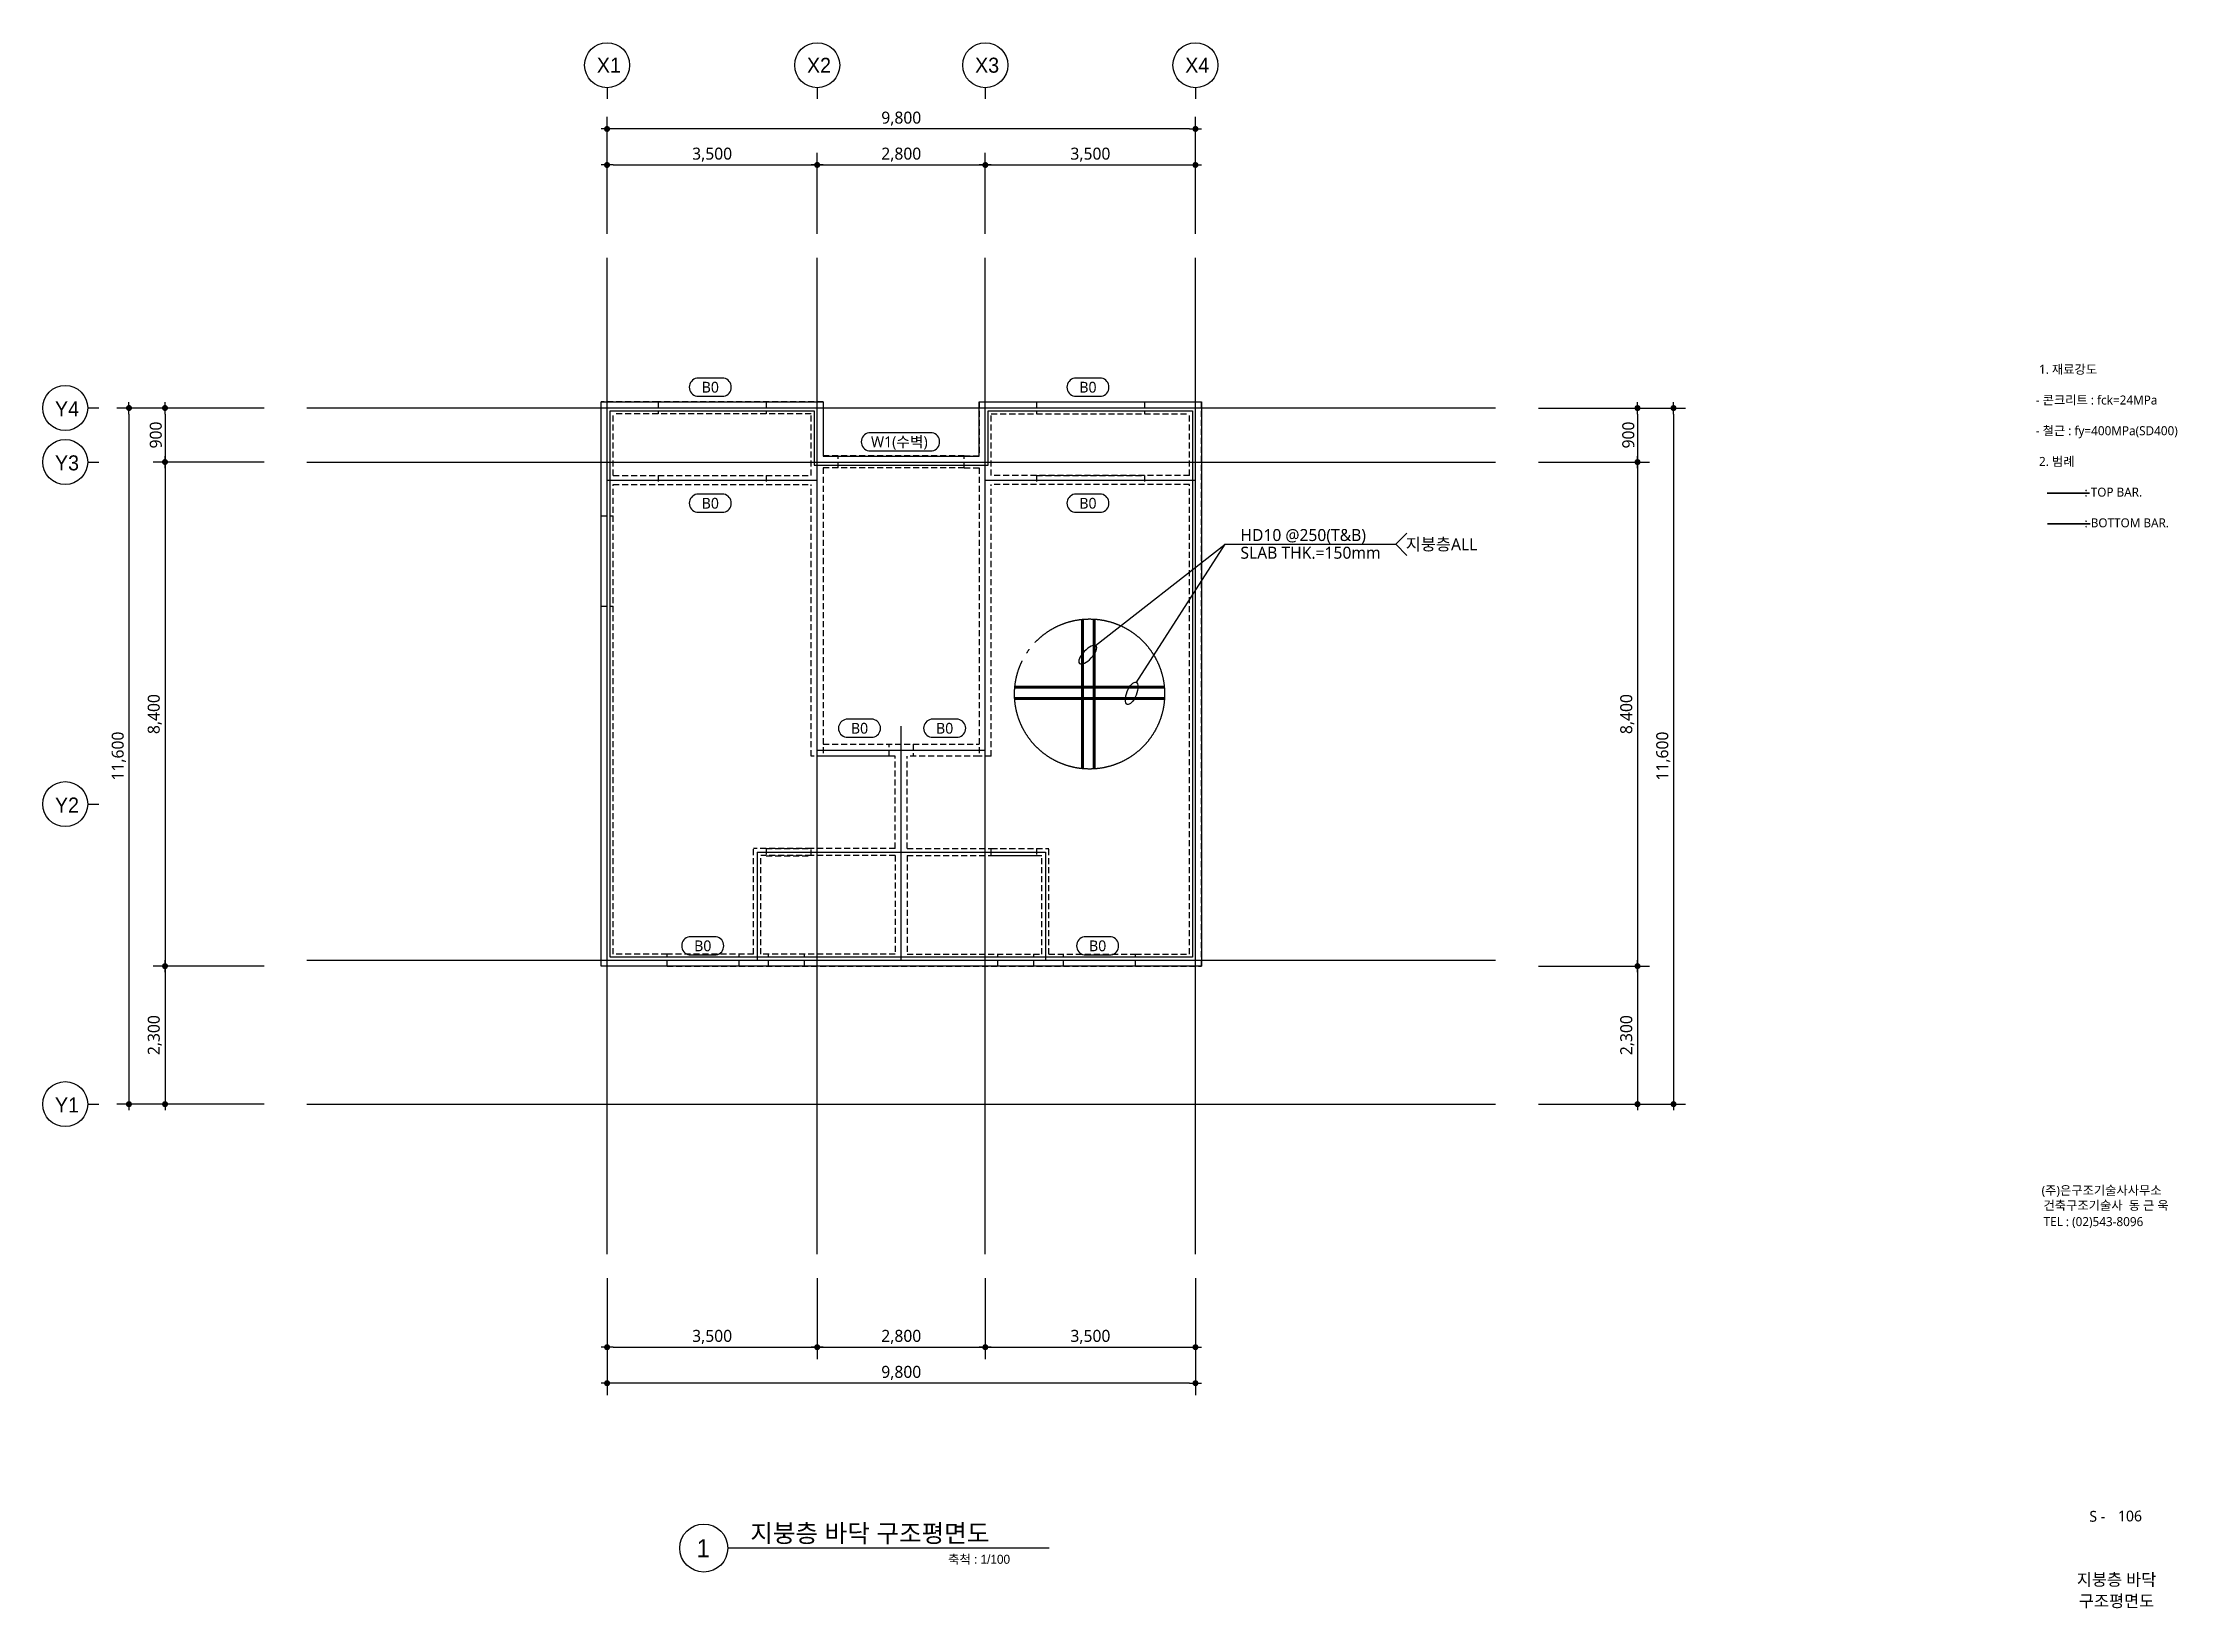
# Model space of a CAD drawing. Extents: x 4530 to 250084, y -28397 to -2308.
# Drawn here: x 214530 to 250084, y -28397 to -2308 of the extents above; entities that cross this region are included whole.
import ezdxf
from ezdxf.enums import TextEntityAlignment as Align

# ---------------------------------------------------------------- set-up
doc = ezdxf.new("R2010")
doc.units = 0
doc.header["$LTSCALE"] = 100
doc.header["$MEASUREMENT"] = 0
doc.header["$PDMODE"] = 34
doc.header["$PDSIZE"] = 3
for name, pattern in [('CENTER2', [16.25, 15, -0.5, 0.25, -0.5]), ('DASHED2', [2.75, 2, -0.75]), ('HID', [3.45, 2.25, -1.2]), ('HIDDEN2', [1.5, 1, -0.5])]:
    doc.linetypes.add(name, pattern=pattern)
doc.layers.get('0').update_dxf_attribs({"linetype": 'CONTINUOUS'})
doc.layers.get('Defpoints').update_dxf_attribs({"color": 171, "linetype": 'CONTINUOUS'})
for name, color, linetype in [('ASYM', 4, 'CONTINUOUS'), ('BCON', 6, 'HIDDEN2'), ('buble', 3, 'CONTINUOUS'), ('cen', 1, 'CONTINUOUS'), ('DIM', 1, 'CONTINUOUS'), ('ELE4', 4, 'CONTINUOUS'), ('S_GIR(RC)', 3, 'HIDDEN2'), ('S_REBAR(B)', 4, 'DASHED2'), ('S_REBAR(T)', 4, 'CONTINUOUS'), ('S_SYM', 6, 'CONTINUOUS'), ('S_SYM(B)', 5, 'CONTINUOUS'), ('S_TXT(G)', 7, 'CONTINUOUS'), ('TEXT', 3, 'CONTINUOUS'), ('TEXT-02', 3, 'CONTINUOUS'), ('TITLE', 3, 'CONTINUOUS')]:
    doc.layers.add(name, color=color, linetype=linetype)
doc.styles.add('EUN-STYLE1', font='malgun.ttf')
doc.styles.add('HY울릉도M', font='')
doc.styles.get("Standard").update_dxf_attribs({"font": 'malgun.ttf'})
doc.styles.add('맑은고딕', font='malgun.ttf')
doc.styles.get('HY울릉도M').set_extended_font_data('HY울릉도M')
doc.dimstyles.new('YenaA1-100', dxfattribs={"dimscale": 100, "dimtxt": 2, "dimasz": 1, "dimexe": 2, "dimexo": 3, "dimgap": 0.5, "dimtad": 1, "dimdec": 0, "dimzin": 9, "dimlunit": 6, "dimtxsty": 'STANDARD', "dimblk": 'dots', "dimcen": 0, "dimclrt": 3, "dimadec": 0, "dimazin": 0, "dimtm": 1e-09, "dimtfac": 1, "dimtdec": 0, "dimtix": 1, "dimtmove": 2, "dimatfit": 3, "dimldrblk": 'dots', "dimfxl": 1, "dimtolj": 1, "dimtzin": 0, "dimarcsym": 0})

msp = doc.modelspace()

# ---------------------------------------------------------------- texts
at = {"layer": 'buble', "style": 'HY울릉도M'}
for s, p in [('X1', (223959.9, -2683)), ('X2', (227459.9, -2683)), ('X3', (230259.9, -2683)), ('X4', (233759.9, -2683)), ('Y4', (214934.4, -8409.6)), ('Y3', (214934.4, -9309.6)), ('Y2', (214934.4, -15009.6)), ('Y1', (214934.4, -20009.6))]:
    msp.add_text(s, height=250, dxfattribs=at).set_placement(p, align=Align.MIDDLE)
at = {"layer": 'S_TXT(G)', "style": 'EUN-STYLE1'}
for s, p in [('B0', (225649.6, -8049.2, 0)), ('B0', (231939.3, -8049.2, 0)), ('W1(수벽)', (228798.2, -8959.4, 0)), ('B0', (225649.6, -9982.8, 0)), ('B0', (231939.3, -9982.8, 0)), ('B0', (228135, -13732.2, 0)), ('B0', (229552.8, -13732.2, 0)), ('B0', (225524.1, -17357.6, 0)), ('B0', (232101, -17357.6, 0))]:
    msp.add_text(s, height=180, dxfattribs=at).set_placement(p, align=Align.MIDDLE_CENTER)
at = {"layer": 'TEXT', "style": '맑은고딕'}
for s, p in [('1. 재료강도', (247780.3, -7825.7)), ('   - 콘크리트 : fck=24MPa', (247573.8, -8337.4)), ('   - 철근 : fy=400MPa(SD400)', (247573.8, -8849.1)), ('2. 범례', (247780.3, -9360.8)), ('          : TOP BAR.', (248030.8, -9872.5)), ('          : BOTTOM BAR.', (248030.8, -10384.2))]:
    msp.add_text(s, height=150, dxfattribs=at).set_placement(p)
at = {"layer": 'TEXT'}
for s, height, p in [('(주)은구조기술사사무소', 150, (247823.8, -21507.3)), ('건축구조기술사  동 근 욱', 150, (247854.6, -21757.5)), ('TEL : (02)543-8096', 150, (247857.6, -22028.2)), ('S -', 180, (248618.7, -26954.1))]:
    msp.add_text(s, height=height, dxfattribs=at).set_placement(p)
for s, height, p in [('106', 180, (249295.2, -26949.1)), ('지붕층 바닥', 200, (249071.9, -28018.2)), ('구조평면도', 200, (249071.9, -28375.5))]:
    msp.add_text(s, height=height, dxfattribs=at).set_placement(p, align=Align.CENTER)
at = {"layer": 'TEXT-02', "style": 'EUN-STYLE1'}
for s, p in [('HD10 @250(T&B)', (234479.3, -10512.2)), ('지붕층ALL', (237233.8, -10666.4)), ('SLAB THK.=150mm', (234479.3, -10807))]:
    msp.add_text(s, height=200, dxfattribs=at).set_placement(p, align=Align.MIDDLE_LEFT)
at = {"layer": 'TITLE', "color": 4, "style": 'HY울릉도M'}
for s, p in [('지붕층 바닥 구조평면도', (226315.9, -27295.7)), ('1', (225421.7, -27546.1))]:
    msp.add_text(s, height=300, dxfattribs=at).set_placement(p)
msp.add_text('축척 : 1/100', height=150, dxfattribs=at).set_placement((230642.1, -27655.1), align=Align.RIGHT)

# ---------------------------------------------------------------- blocks, each defined once
blk = doc.blocks.new('dfhstj')
at = {"layer": 'BCON'}
for p, q in [((266780, 22017), (265830, 22017)), ((265830, 12617), (265830, 22017)), ((266780, 21817), (266030, 21817)), ((266030, 20792), (266030, 21817)), ((269530, 22017), (266780, 22017)), ((266780, 22017), (266780, 21817)), ((269330, 21817), (266780, 21817)), ((268580, 22017), (268580, 21817)), ((269330, 20792), (269330, 21817)), ((269530, 22017), (269530, 21117)), ((272130, 22017), (272130, 21117)), ((272130, 22017), (273080, 22017)), ((272330, 21817), (273080, 21817)), ((272330, 20792), (272330, 21817)), ((273080, 22017), (275830, 22017)), ((273080, 22017), (273080, 21817)), ((273080, 21817), (275630, 21817)), ((274880, 22017), (274880, 21817)), ((275630, 20792), (275630, 21817)), ((275830, 12617), (275830, 22017)), ((271880, 21117), (269530, 21117)), ((269780, 20917), (269780, 21117)), ((271880, 21117), (272130, 21117)), ((271880, 20917), (271880, 21117)), ((266030, 20792), (266780, 20792)), ((266030, 12817), (266030, 20642)), ((266030, 20642), (266780, 20642)), ((266780, 20792), (266780, 20642)), ((266780, 20792), (269330, 20792)), ((266780, 20642), (269330, 20642)), ((268580, 20792), (268580, 20642)), ((269330, 16117), (269330, 20642)), ((269530, 20917), (269530, 16117)), ((271880, 20917), (269530, 20917)), ((271880, 20917), (272130, 20917)), ((272130, 20917), (272130, 16117)), ((274880, 20792), (272330, 20792)), ((272330, 16117), (272330, 20642)), ((274880, 20642), (272330, 20642)), ((273080, 20792), (273080, 20642)), ((274880, 20792), (274880, 20642)), ((275630, 20792), (274880, 20792)), ((275630, 20642), (274880, 20642)), ((275630, 12817), (275630, 20642)), ((265830, 20117), (266030, 20117)), ((265830, 18617), (266030, 18617)), ((269530, 16117), (269330, 16117)), ((269530, 16317), (272130, 16317)), ((270730, 16117), (269530, 16117)), ((270630, 16117), (270630, 16317)), ((270730, 14577), (270730, 16117)), ((270730, 16117), (270730, 16117)), ((270930, 14577), (270930, 16117)), ((270930, 16117), (270930, 16117)), ((272130, 16117), (270930, 16117)), ((271030, 16317), (271030, 16117)), ((272330, 16117), (272130, 16117)), ((269330, 14577), (268370, 14577)), ((268370, 12817), (268370, 14577)), ((268490, 12817), (268490, 14457)), ((269330, 14457), (268490, 14457)), ((268580, 14577), (268580, 14457)), ((270730, 14577), (269330, 14577)), ((269330, 14457), (269330, 14577)), ((270730, 14457), (269330, 14457)), ((270730, 14457), (270730, 12817)), ((270930, 14577), (272330, 14577)), ((270930, 14457), (270930, 12817)), ((270930, 14457), (272330, 14457)), ((272330, 14577), (273290, 14577)), ((272330, 14457), (272330, 14577)), ((272330, 14457), (273170, 14457)), ((273080, 14577), (273080, 14457)), ((273170, 12817), (273170, 14457)), ((273290, 12817), (273290, 14577)), ((266930, 12817), (266030, 12817)), ((266930, 12617), (266930, 12817)), ((268370, 12817), (266930, 12817)), ((268130, 12617), (268130, 12817)), ((270730, 12817), (268490, 12817)), ((268620, 12617), (268620, 12817)), ((269220, 12617), (269220, 12817)), ((270930, 12817), (273170, 12817)), ((272440, 12617), (272440, 12817)), ((273040, 12617), (273040, 12817)), ((273290, 12817), (274730, 12817)), ((273530, 12617), (273530, 12817)), ((274730, 12817), (275630, 12817)), ((274730, 12617), (274730, 12817)), ((266930, 12617), (265830, 12617)), ((266930, 12617), (274730, 12617)), ((274730, 12617), (275830, 12617))]:
    blk.add_line(p, q, dxfattribs=at)
blk = doc.blocks.new('SYM(B)')
at = {"layer": 'S_SYM', "color": 5, "elevation": 0}
blk.add_lwpolyline([(180, -120, 0.833333), (180, 120), (-180, 120, 0.833333), (-180, -120)], format="xyb", close=True, dxfattribs=at)
blk = doc.blocks.new('dots')
blk.add_line((-1, 0), (1, 0))
at = {"const_width": 0.5}
blk.add_lwpolyline([(-0.25, 0, 1), (0.25, 0, 1)], format="xyb", close=True, dxfattribs=at)
blk = doc.blocks.new('*D180')
at = {"layer": 'Defpoints', "color": 0, "transparency": 16777216}
for p in [(218517, -8396), (215967, -19996), (218517, -19996)]:
    blk.add_point(p, dxfattribs=at)
at = {"layer": 'DIM', "color": 0, "lineweight": -2, "transparency": 16777216}
for p, q in [((218217, -8396), (215767, -8396)), ((215967, -8496), (215967, -19896)), ((218217, -19996), (215767, -19996))]:
    blk.add_line(p, q, dxfattribs=at)
at = {"layer": 'DIM', "color": 0, "lineweight": -2, "transparency": 16777216, "xscale": 100, "yscale": 100, "zscale": 100}
for p, rotation in [((215967, -8396), 90), ((215967, -19996), 270)]:
    blk.add_blockref('dots', p, dxfattribs=dict(at, rotation=rotation))
at = {"layer": 'DIM', "color": 3, "transparency": 16777216, "insert": (215797, -14196), "char_height": 200, "attachment_point": 5, "rotation": 90}
blk.add_mtext('\\A1;11,600', dxfattribs=at)
blk = doc.blocks.new('*D181')
at = {"layer": 'Defpoints', "color": 0, "transparency": 16777216}
for p in [(218517, -17696), (216567, -19996), (218517, -19996)]:
    blk.add_point(p, dxfattribs=at)
at = {"layer": 'DIM', "color": 0, "lineweight": -2, "transparency": 16777216}
for p, q in [((218217, -17696), (216367, -17696)), ((216567, -17796), (216567, -19896)), ((218217, -19996), (216367, -19996))]:
    blk.add_line(p, q, dxfattribs=at)
at = {"layer": 'DIM', "color": 0, "lineweight": -2, "transparency": 16777216, "xscale": 100, "yscale": 100, "zscale": 100}
for p, rotation in [((216567, -17696), 90), ((216567, -19996), 270)]:
    blk.add_blockref('dots', p, dxfattribs=dict(at, rotation=rotation))
at = {"layer": 'DIM', "color": 3, "transparency": 16777216, "insert": (216397, -18846), "char_height": 200, "attachment_point": 5, "rotation": 90}
blk.add_mtext('\\A1;2,300', dxfattribs=at)
blk = doc.blocks.new('*D182')
at = {"layer": 'Defpoints', "color": 0, "transparency": 16777216}
for p in [(218517, -8396), (216567, -9296), (218517, -9296)]:
    blk.add_point(p, dxfattribs=at)
at = {"layer": 'DIM', "color": 0, "lineweight": -2, "transparency": 16777216}
for p, q in [((218217, -8396), (216367, -8396)), ((216567, -8496), (216567, -9196)), ((218217, -9296), (216367, -9296))]:
    blk.add_line(p, q, dxfattribs=at)
at = {"layer": 'DIM', "color": 0, "lineweight": -2, "transparency": 16777216, "xscale": 100, "yscale": 100, "zscale": 100}
for p, rotation in [((216567, -8396), 90), ((216567, -9296), 270)]:
    blk.add_blockref('dots', p, dxfattribs=dict(at, rotation=rotation))
at = {"layer": 'DIM', "color": 3, "transparency": 16777216, "insert": (216414, -8846), "char_height": 200, "attachment_point": 5, "rotation": 90}
blk.add_mtext('\\A1;900', dxfattribs=at)
blk = doc.blocks.new('*D183')
at = {"layer": 'Defpoints', "color": 0, "transparency": 16777216}
for p in [(223930, -3746), (223930, -5796), (233730, -5796)]:
    blk.add_point(p, dxfattribs=at)
at = {"layer": 'DIM', "color": 0, "lineweight": -2, "transparency": 16777216}
for p, q in [((223930, -5496), (223930, -3546)), ((233730, -5496), (233730, -3546)), ((233630, -3746), (224030, -3746))]:
    blk.add_line(p, q, dxfattribs=at)
at = {"layer": 'DIM', "color": 0, "lineweight": -2, "transparency": 16777216, "xscale": 100, "yscale": 100, "zscale": 100, "rotation": 180}
blk.add_blockref('dots', (223930, -3746), dxfattribs=at)
at = {"layer": 'DIM', "color": 0, "lineweight": -2, "transparency": 16777216, "xscale": 100, "yscale": 100, "zscale": 100}
blk.add_blockref('dots', (233730, -3746), dxfattribs=at)
at = {"layer": 'DIM', "color": 3, "transparency": 16777216, "insert": (228830, -3575), "char_height": 200, "attachment_point": 5}
blk.add_mtext('\\A1;9,800', dxfattribs=at)
blk = doc.blocks.new('*D184')
at = {"layer": 'Defpoints', "color": 0, "transparency": 16777216}
for p in [(230230, -4346), (227430, -5796), (230230, -5796)]:
    blk.add_point(p, dxfattribs=at)
at = {"layer": 'DIM', "color": 0, "lineweight": -2, "transparency": 16777216}
for p, q in [((227430, -5496), (227430, -4146)), ((230230, -5496), (230230, -4146)), ((227530, -4346), (230130, -4346))]:
    blk.add_line(p, q, dxfattribs=at)
at = {"layer": 'DIM', "color": 0, "lineweight": -2, "transparency": 16777216, "xscale": 100, "yscale": 100, "zscale": 100, "rotation": 180}
blk.add_blockref('dots', (227430, -4346), dxfattribs=at)
at = {"layer": 'DIM', "color": 0, "lineweight": -2, "transparency": 16777216, "xscale": 100, "yscale": 100, "zscale": 100}
blk.add_blockref('dots', (230230, -4346), dxfattribs=at)
at = {"layer": 'DIM', "color": 3, "transparency": 16777216, "insert": (228830, -4175), "char_height": 200, "attachment_point": 5}
blk.add_mtext('\\A1;2,800', dxfattribs=at)
blk = doc.blocks.new('*D185')
at = {"layer": 'Defpoints', "color": 0, "transparency": 16777216}
for p in [(227430, -4346), (223930, -5796), (227430, -5796)]:
    blk.add_point(p, dxfattribs=at)
at = {"layer": 'DIM', "color": 0, "lineweight": -2, "transparency": 16777216}
for p, q in [((223930, -5496), (223930, -4146)), ((227430, -5496), (227430, -4146)), ((224030, -4346), (227330, -4346))]:
    blk.add_line(p, q, dxfattribs=at)
at = {"layer": 'DIM', "color": 0, "lineweight": -2, "transparency": 16777216, "xscale": 100, "yscale": 100, "zscale": 100, "rotation": 180}
blk.add_blockref('dots', (223930, -4346), dxfattribs=at)
at = {"layer": 'DIM', "color": 0, "lineweight": -2, "transparency": 16777216, "xscale": 100, "yscale": 100, "zscale": 100}
blk.add_blockref('dots', (227430, -4346), dxfattribs=at)
at = {"layer": 'DIM', "color": 3, "transparency": 16777216, "insert": (225680, -4175), "char_height": 200, "attachment_point": 5}
blk.add_mtext('\\A1;3,500', dxfattribs=at)
blk = doc.blocks.new('*D186')
at = {"layer": 'Defpoints', "color": 0, "transparency": 16777216}
for p in [(233730, -4346), (230230, -5796), (233730, -5796)]:
    blk.add_point(p, dxfattribs=at)
at = {"layer": 'DIM', "color": 0, "lineweight": -2, "transparency": 16777216}
for p, q in [((230230, -5496), (230230, -4146)), ((233730, -5496), (233730, -4146)), ((230330, -4346), (233630, -4346))]:
    blk.add_line(p, q, dxfattribs=at)
at = {"layer": 'DIM', "color": 0, "lineweight": -2, "transparency": 16777216, "xscale": 100, "yscale": 100, "zscale": 100, "rotation": 180}
blk.add_blockref('dots', (230230, -4346), dxfattribs=at)
at = {"layer": 'DIM', "color": 0, "lineweight": -2, "transparency": 16777216, "xscale": 100, "yscale": 100, "zscale": 100}
blk.add_blockref('dots', (233730, -4346), dxfattribs=at)
at = {"layer": 'DIM', "color": 3, "transparency": 16777216, "insert": (231980, -4175), "char_height": 200, "attachment_point": 5}
blk.add_mtext('\\A1;3,500', dxfattribs=at)
blk = doc.blocks.new('*D187')
at = {"layer": 'Defpoints', "color": 0, "transparency": 16777216}
for p in [(218517, -9296), (216567, -17696), (218517, -17696)]:
    blk.add_point(p, dxfattribs=at)
at = {"layer": 'DIM', "color": 0, "lineweight": -2, "transparency": 16777216}
for p, q in [((218217, -9296), (216367, -9296)), ((216567, -9396), (216567, -17596)), ((218217, -17696), (216367, -17696))]:
    blk.add_line(p, q, dxfattribs=at)
at = {"layer": 'DIM', "color": 0, "lineweight": -2, "transparency": 16777216, "xscale": 100, "yscale": 100, "zscale": 100}
for p, rotation in [((216567, -9296), 90), ((216567, -17696), 270)]:
    blk.add_blockref('dots', p, dxfattribs=dict(at, rotation=rotation))
at = {"layer": 'DIM', "color": 3, "transparency": 16777216, "insert": (216397, -13496), "char_height": 200, "attachment_point": 5, "rotation": 90}
blk.add_mtext('\\A1;8,400', dxfattribs=at)
blk = doc.blocks.new('*D188')
at = {"layer": 'Defpoints', "color": 0, "transparency": 16777216}
for p in [(239143, -8396), (239143, -19996), (241693, -19996)]:
    blk.add_point(p, dxfattribs=at)
at = {"layer": 'DIM', "color": 0, "lineweight": -2, "transparency": 16777216}
for p, q in [((239443, -8396), (241893, -8396)), ((241693, -8496), (241693, -19896)), ((239443, -19996), (241893, -19996))]:
    blk.add_line(p, q, dxfattribs=at)
at = {"layer": 'DIM', "color": 0, "lineweight": -2, "transparency": 16777216, "xscale": 100, "yscale": 100, "zscale": 100}
for p, rotation in [((241693, -8396), 90), ((241693, -19996), 270)]:
    blk.add_blockref('dots', p, dxfattribs=dict(at, rotation=rotation))
at = {"layer": 'DIM', "color": 3, "transparency": 16777216, "insert": (241523, -14196), "char_height": 200, "attachment_point": 5, "rotation": 90}
blk.add_mtext('\\A1;11,600', dxfattribs=at)
blk = doc.blocks.new('*D189')
at = {"layer": 'Defpoints', "color": 0, "transparency": 16777216}
for p in [(239143, -17696), (239143, -19996), (241093, -19996)]:
    blk.add_point(p, dxfattribs=at)
at = {"layer": 'DIM', "color": 0, "lineweight": -2, "transparency": 16777216}
for p, q in [((239443, -17696), (241293, -17696)), ((241093, -17796), (241093, -19896)), ((239443, -19996), (241293, -19996))]:
    blk.add_line(p, q, dxfattribs=at)
at = {"layer": 'DIM', "color": 0, "lineweight": -2, "transparency": 16777216, "xscale": 100, "yscale": 100, "zscale": 100}
for p, rotation in [((241093, -17696), 90), ((241093, -19996), 270)]:
    blk.add_blockref('dots', p, dxfattribs=dict(at, rotation=rotation))
at = {"layer": 'DIM', "color": 3, "transparency": 16777216, "insert": (240923, -18846), "char_height": 200, "attachment_point": 5, "rotation": 90}
blk.add_mtext('\\A1;2,300', dxfattribs=at)
blk = doc.blocks.new('*D190')
at = {"layer": 'Defpoints', "color": 0, "transparency": 16777216}
for p in [(239143, -8396), (239143, -9296), (241093, -9296)]:
    blk.add_point(p, dxfattribs=at)
at = {"layer": 'DIM', "color": 0, "lineweight": -2, "transparency": 16777216}
for p, q in [((239443, -8396), (241293, -8396)), ((241093, -8496), (241093, -9196)), ((239443, -9296), (241293, -9296))]:
    blk.add_line(p, q, dxfattribs=at)
at = {"layer": 'DIM', "color": 0, "lineweight": -2, "transparency": 16777216, "xscale": 100, "yscale": 100, "zscale": 100}
for p, rotation in [((241093, -8396), 90), ((241093, -9296), 270)]:
    blk.add_blockref('dots', p, dxfattribs=dict(at, rotation=rotation))
at = {"layer": 'DIM', "color": 3, "transparency": 16777216, "insert": (240940, -8846), "char_height": 200, "attachment_point": 5, "rotation": 90}
blk.add_mtext('\\A1;900', dxfattribs=at)
blk = doc.blocks.new('*D191')
at = {"layer": 'Defpoints', "color": 0, "transparency": 16777216}
for p in [(239143, -9296), (239143, -17696), (241093, -17696)]:
    blk.add_point(p, dxfattribs=at)
at = {"layer": 'DIM', "color": 0, "lineweight": -2, "transparency": 16777216}
for p, q in [((239443, -9296), (241293, -9296)), ((241093, -9396), (241093, -17596)), ((239443, -17696), (241293, -17696))]:
    blk.add_line(p, q, dxfattribs=at)
at = {"layer": 'DIM', "color": 0, "lineweight": -2, "transparency": 16777216, "xscale": 100, "yscale": 100, "zscale": 100}
for p, rotation in [((241093, -9296), 90), ((241093, -17696), 270)]:
    blk.add_blockref('dots', p, dxfattribs=dict(at, rotation=rotation))
at = {"layer": 'DIM', "color": 3, "transparency": 16777216, "insert": (240923, -13496), "char_height": 200, "attachment_point": 5, "rotation": 90}
blk.add_mtext('\\A1;8,400', dxfattribs=at)
blk = doc.blocks.new('*D192')
at = {"layer": 'Defpoints', "color": 0, "transparency": 16777216}
for p in [(223930, -22596), (233730, -22596), (223930, -24646)]:
    blk.add_point(p, dxfattribs=at)
at = {"layer": 'DIM', "color": 0, "lineweight": -2, "transparency": 16777216}
for p, q in [((223930, -22896), (223930, -24846)), ((233730, -22896), (233730, -24846)), ((233630, -24646), (224030, -24646))]:
    blk.add_line(p, q, dxfattribs=at)
at = {"layer": 'DIM', "color": 0, "lineweight": -2, "transparency": 16777216, "xscale": 100, "yscale": 100, "zscale": 100, "rotation": 180}
blk.add_blockref('dots', (223930, -24646), dxfattribs=at)
at = {"layer": 'DIM', "color": 0, "lineweight": -2, "transparency": 16777216, "xscale": 100, "yscale": 100, "zscale": 100}
blk.add_blockref('dots', (233730, -24646), dxfattribs=at)
at = {"layer": 'DIM', "color": 3, "transparency": 16777216, "insert": (228830, -24475), "char_height": 200, "attachment_point": 5}
blk.add_mtext('\\A1;9,800', dxfattribs=at)
blk = doc.blocks.new('*D193')
at = {"layer": 'Defpoints', "color": 0, "transparency": 16777216}
for p in [(227430, -22596), (230230, -22596), (230230, -24046)]:
    blk.add_point(p, dxfattribs=at)
at = {"layer": 'DIM', "color": 0, "lineweight": -2, "transparency": 16777216}
for p, q in [((227430, -22896), (227430, -24246)), ((230230, -22896), (230230, -24246)), ((227530, -24046), (230130, -24046))]:
    blk.add_line(p, q, dxfattribs=at)
at = {"layer": 'DIM', "color": 0, "lineweight": -2, "transparency": 16777216, "xscale": 100, "yscale": 100, "zscale": 100, "rotation": 180}
blk.add_blockref('dots', (227430, -24046), dxfattribs=at)
at = {"layer": 'DIM', "color": 0, "lineweight": -2, "transparency": 16777216, "xscale": 100, "yscale": 100, "zscale": 100}
blk.add_blockref('dots', (230230, -24046), dxfattribs=at)
at = {"layer": 'DIM', "color": 3, "transparency": 16777216, "insert": (228830, -23875), "char_height": 200, "attachment_point": 5}
blk.add_mtext('\\A1;2,800', dxfattribs=at)
blk = doc.blocks.new('*D194')
at = {"layer": 'Defpoints', "color": 0, "transparency": 16777216}
for p in [(223930, -22596), (227430, -22596), (227430, -24046)]:
    blk.add_point(p, dxfattribs=at)
at = {"layer": 'DIM', "color": 0, "lineweight": -2, "transparency": 16777216}
for p, q in [((223930, -22896), (223930, -24246)), ((227430, -22896), (227430, -24246)), ((224030, -24046), (227330, -24046))]:
    blk.add_line(p, q, dxfattribs=at)
at = {"layer": 'DIM', "color": 0, "lineweight": -2, "transparency": 16777216, "xscale": 100, "yscale": 100, "zscale": 100, "rotation": 180}
blk.add_blockref('dots', (223930, -24046), dxfattribs=at)
at = {"layer": 'DIM', "color": 0, "lineweight": -2, "transparency": 16777216, "xscale": 100, "yscale": 100, "zscale": 100}
blk.add_blockref('dots', (227430, -24046), dxfattribs=at)
at = {"layer": 'DIM', "color": 3, "transparency": 16777216, "insert": (225680, -23875), "char_height": 200, "attachment_point": 5}
blk.add_mtext('\\A1;3,500', dxfattribs=at)
blk = doc.blocks.new('*D195')
at = {"layer": 'Defpoints', "color": 0, "transparency": 16777216}
for p in [(230230, -22596), (233730, -22596), (233730, -24046)]:
    blk.add_point(p, dxfattribs=at)
at = {"layer": 'DIM', "color": 0, "lineweight": -2, "transparency": 16777216}
for p, q in [((230230, -22896), (230230, -24246)), ((233730, -22896), (233730, -24246)), ((230330, -24046), (233630, -24046))]:
    blk.add_line(p, q, dxfattribs=at)
at = {"layer": 'DIM', "color": 0, "lineweight": -2, "transparency": 16777216, "xscale": 100, "yscale": 100, "zscale": 100, "rotation": 180}
blk.add_blockref('dots', (230230, -24046), dxfattribs=at)
at = {"layer": 'DIM', "color": 0, "lineweight": -2, "transparency": 16777216, "xscale": 100, "yscale": 100, "zscale": 100}
blk.add_blockref('dots', (233730, -24046), dxfattribs=at)
at = {"layer": 'DIM', "color": 3, "transparency": 16777216, "insert": (231980, -23875), "char_height": 200, "attachment_point": 5}
blk.add_mtext('\\A1;3,500', dxfattribs=at)

# ---------------------------------------------------------------- dimensions: what is measured, and where the dimension line sits
at = {"layer": 'DIM'}
for base, p1, p2, angle, picture, middle in [((223930.2, -3745.5), (233730.2, -5795.5), (223930.2, -5795.5), 180, '*D183', (228830.2, -3575.4)), ((215967.2, -19995.5), (218517.2, -8395.5), (218517.2, -19995.5), 270, '*D180', (215796.6, -14195.5)), ((216567.2, -9295.5), (218517.2, -8395.5), (218517.2, -9295.5), 270, '*D182', (216413.9, -8845.5)), ((241693.2, -19995.5), (239143.2, -8395.5), (239143.2, -19995.5), 270, '*D188', (241522.6, -14195.5)), ((241093.2, -9295.5), (239143.2, -8395.5), (239143.2, -9295.5), 270, '*D190', (240939.9, -8845.5)), ((216567.2, -17695.5), (218517.2, -9295.5), (218517.2, -17695.5), 270, '*D187', (216397.1, -13495.5)), ((241093.2, -17695.5), (239143.2, -9295.5), (239143.2, -17695.5), 270, '*D191', (240923.1, -13495.5)), ((216567.2, -19995.5), (218517.2, -17695.5), (218517.2, -19995.5), 270, '*D181', (216397.1, -18845.5)), ((241093.2, -19995.5), (239143.2, -17695.5), (239143.2, -19995.5), 270, '*D189', (240923.1, -18845.5)), ((223930.2, -24645.5), (233730.2, -22595.5), (223930.2, -22595.5), 180, '*D192', (228830.2, -24475.4))]:
    dim = msp.add_linear_dim(base=base, p1=p1, p2=p2, angle=angle, dimstyle='YenaA1-100', dxfattribs=at)
    dim.commit()
    dim.dimension.update_dxf_attribs({"geometry": picture, "text_midpoint": middle})
for base, p1, p2, picture, middle in [((227430.2, -4345.5), (223930.2, -5795.5), (227430.2, -5795.5), '*D185', (225680.2, -4175.4)), ((230230.2, -4345.5), (227430.2, -5795.5), (230230.2, -5795.5), '*D184', (228830.2, -4175.4)), ((233730.2, -4345.5), (230230.2, -5795.5), (233730.2, -5795.5), '*D186', (231980.2, -4175.4)), ((227430.2, -24045.5), (223930.2, -22595.5), (227430.2, -22595.5), '*D194', (225680.2, -23875.4)), ((230230.2, -24045.5), (227430.2, -22595.5), (230230.2, -22595.5), '*D193', (228830.2, -23875.4)), ((233730.2, -24045.5), (230230.2, -22595.5), (233730.2, -22595.5), '*D195', (231980.2, -23875.4))]:
    dim = msp.add_linear_dim(base=base, p1=p1, p2=p2, dimstyle='YenaA1-100', dxfattribs=at)
    dim.commit()
    dim.dimension.update_dxf_attribs({"geometry": picture, "text_midpoint": middle})

# ---------------------------------------------------------------- linework, layer by layer
at = {"color": 5, "linetype": 'CENTER2', "ltscale": 3}
msp.add_circle((231966.5, -13161.4), 1250, dxfattribs=at)
at = {"layer": 'ASYM', "color": 7}
msp.add_line((231291, -27392.7), (225940.6, -27392.7), dxfattribs=at)
msp.add_circle((225540.6, -27392.7), 400, dxfattribs=at)
at = {"layer": 'buble'}
for p, q in [((223930.2, -3058), (223930.2, -3245.5)), ((227430.2, -3058), (227430.2, -3245.5)), ((230230.2, -3058), (230230.2, -3245.5)), ((233730.2, -3058), (233730.2, -3245.5)), ((215279.7, -8395.5), (215467.2, -8395.5)), ((215279.7, -9295.5), (215467.2, -9295.5)), ((215279.7, -14995.5), (215467.2, -14995.5)), ((215279.7, -19995.5), (215467.2, -19995.5))]:
    msp.add_line(p, q, dxfattribs=at)
for centre in [(223930.2, -2683), (227430.2, -2683), (230230.2, -2683), (233730.2, -2683), (214904.7, -8395.5), (214904.7, -9295.5), (214904.7, -14995.5), (214904.7, -19995.5)]:
    msp.add_circle(centre, 375, dxfattribs=at)
at = {"layer": 'cen'}
for p, q in [((223930.2, -22495.5), (223930.2, -5895.5)), ((227430.2, -22495.5), (227430.2, -5895.5)), ((230230.2, -22495.5), (230230.2, -5895.5)), ((233730.2, -22495.5), (233730.2, -5895.5)), ((218930.2, -8395.5), (238730.2, -8395.5)), ((218930.2, -9295.5), (238730.2, -9295.5)), ((223930.2, -9595.5), (227430.2, -9595.5)), ((230230.2, -9595.5), (233730.2, -9595.5)), ((228830.2, -17595.5), (228830.2, -13695.5)), ((227430.2, -14095.5), (230230.2, -14095.5)), ((226430.2, -15795.5), (226430.2, -17595.5)), ((226430.2, -15795.5), (231230.2, -15795.5)), ((231230.2, -15795.5), (231230.2, -17595.5)), ((218930.2, -17595.5), (238730.2, -17595.5)), ((218930.2, -19995.5), (238730.2, -19995.5))]:
    msp.add_line(p, q, dxfattribs=at)
at = {"layer": 'ELE4'}
msp.add_lwpolyline([(223830.2, -8295.5), (227530.2, -8295.5), (227530.2, -9195.5), (230130.2, -9195.5), (230130.2, -8295.5), (233830.2, -8295.5), (233830.2, -17695.5), (223830.2, -17695.5), (223830.2, -8295.5)], dxfattribs=at)
msp.add_lwpolyline([(230280.2, -9345.5), (230280.2, -8445.5), (233680.2, -8445.5), (233680.2, -17545.5), (223980.2, -17545.5), (223980.2, -8445.5), (227380.2, -8445.5), (227380.2, -9345.5)], close=True, dxfattribs=at)
at = {"layer": 'S_GIR(RC)'}
for p, q in [((224780.2, -9520.5), (226580.2, -9520.5)), ((231080.2, -9520.5), (232880.2, -9520.5)), ((224780.2, -9670.5), (226580.2, -9670.5)), ((232880.2, -9670.5), (231080.2, -9670.5)), ((227530.2, -13995.5), (228630.2, -13995.5)), ((228630.2, -14195.5), (227530.2, -14195.5)), ((229030.2, -13995.5), (230130.2, -13995.5)), ((230130.2, -14195.5), (229030.2, -14195.5)), ((226580.2, -15735.5), (227330.2, -15735.5)), ((226580.2, -15855.5), (227330.2, -15855.5)), ((230330.2, -15735.5), (231080.2, -15735.5)), ((231080.2, -15855.5), (230330.2, -15855.5))]:
    msp.add_line(p, q, dxfattribs=at)
at = {"layer": 'S_REBAR(B)', "const_width": 50}
for points in [[(232041.5, -11911.4), (232041.5, -14411.4)], [(233216.5, -13236.4), (230716.5, -13236.4)]]:
    msp.add_lwpolyline(points, dxfattribs=at)
at = {"layer": 'S_REBAR(T)', "linetype": 'Continuous', "const_width": 50}
for points in [[(231847.6, -11911.4), (231847.6, -14411.4)], [(233216.5, -13048.8), (230716.5, -13048.8)]]:
    msp.add_lwpolyline(points, dxfattribs=at)
at = {"layer": 'S_SYM'}
for p, q in [((237252.8, -10480.9), (237067.4, -10666.4)), ((232066.1, -12355.5), (234223.7, -10666.4)), ((232742.4, -12975.9), (234223.7, -10666.4)), ((234223.7, -10666.4), (237067.4, -10666.4)), ((237252.8, -10851.8), (237067.4, -10666.4))]:
    msp.add_line(p, q, dxfattribs=at)
at = {"layer": 'S_SYM', "color": 5, "elevation": 0}
msp.add_lwpolyline([(229344.1, -9109.1, 0.8333333), (229344.1, -8809.1), (228288.8, -8809.1, 0.8333333), (228288.8, -9109.1)], format="xyb", close=True, dxfattribs=at)
at = {"layer": 'S_SYM', "extrusion": (0, 0, -1)}
msp.add_ellipse((231936.6, -12506.2), major_axis=(137.9, 144.9), ratio=0.4, dxfattribs=at)
at = {"layer": 'S_SYM'}
msp.add_ellipse((232667.6, -13149.9), major_axis=(74.8, 185.5), ratio=0.4, dxfattribs=at)
at = {"layer": 'TEXT', "const_width": 25}
msp.add_lwpolyline([(248626.1, -9813.8), (247914.3, -9813.8)], dxfattribs=at)
at = {"layer": 'TEXT', "linetype": 'HID', "ltscale": 0.5, "const_width": 25}
msp.add_lwpolyline([(248632.5, -10325.5), (247920.6, -10325.5)], dxfattribs=at)

# ---------------------------------------------------------------- block references
msp.add_blockref('dfhstj', (-42000, -30312.1))
at = {"layer": 'S_SYM(B)', "xscale": 1.250000000004547, "yscale": 1.250000000004547, "zscale": 1.250000000004547}
for p in [(225649.6, -8048.9), (231939.3, -8048.9), (225649.6, -9982.5), (231939.3, -9982.5), (228135, -13732), (229552.8, -13732), (225524.1, -17357.3), (232101, -17357.3)]:
    msp.add_blockref('SYM(B)', p, dxfattribs=at)

msp.set_redraw_order([(e.dxf.handle, doc.entitydb.next_handle()) for e in msp.query("TEXT MTEXT ATTDEF DIMENSION ARC_DIMENSION")])  # texts and dimensions are drawn at this point

doc.saveas('drawing.dxf')
